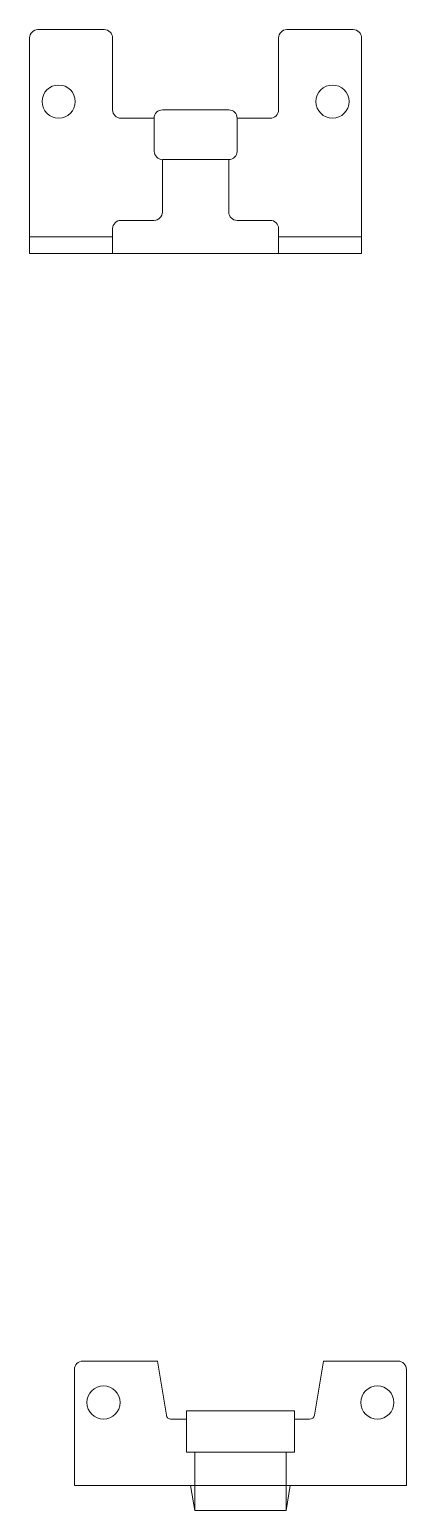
# Model space of a CAD drawing. Header units: centimetres. Extents: x -8375 to 22984, y -11838 to -1775.
# Drawn here: x 12280 to 12325.4, y -4824 to -4645.4 of the extents above; entities that cross this region are included whole.
import ezdxf

# ---------------------------------------------------------------- set-up
doc = ezdxf.new("R2010")
doc.units = ezdxf.units.CM
doc.layers.add('A-SECT-MCUT1', color=7, linetype='Continuous', lineweight=13)

msp = doc.modelspace()

# ---------------------------------------------------------------- linework, layer by layer
at = {"layer": 'A-SECT-MCUT1'}
for p, q in [((12280.99, -4645.41), (12288.99, -4645.41)), ((12310.99, -4645.41), (12318.99, -4645.41)), ((12279.99, -4670.41), (12279.99, -4646.41)), ((12289.99, -4646.41), (12289.99, -4655.09)), ((12309.99, -4646.41), (12309.99, -4655.09)), ((12319.99, -4670.41), (12319.99, -4646.41)), ((12295.99, -4655.09), (12303.99, -4655.09)), ((12295.99, -4655.09), (12295.99, -4655.09)), ((12294.99, -4656.09), (12290.99, -4656.09)), ((12294.99, -4656.09), (12294.99, -4660.09)), ((12304.99, -4656.09), (12304.99, -4660.09)), ((12304.99, -4656.09), (12308.99, -4656.09)), ((12295.99, -4667.41), (12295.99, -4661.09)), ((12295.99, -4661.09), (12303.99, -4661.09)), ((12303.99, -4667.41), (12303.99, -4661.09)), ((12289.99, -4672.41), (12289.99, -4669.41)), ((12290.99, -4668.41), (12294.99, -4668.41)), ((12308.99, -4668.41), (12304.99, -4668.41)), ((12309.99, -4669.41), (12309.99, -4672.41)), ((12279.99, -4670.41), (12289.99, -4670.41)), ((12279.99, -4670.41), (12279.99, -4672.41)), ((12309.99, -4670.41), (12319.99, -4670.41)), ((12319.99, -4670.41), (12319.99, -4672.41)), ((12319.99, -4672.41), (12279.99, -4672.41)), ((12286.39, -4805.97), (12295.39, -4805.97)), ((12296.47, -4812.48), (12295.39, -4805.97)), ((12314.3, -4812.48), (12315.39, -4805.97)), ((12324.39, -4805.97), (12315.39, -4805.97)), ((12285.39, -4820.97), (12285.39, -4806.97)), ((12325.39, -4820.97), (12325.39, -4806.97)), ((12311.89, -4811.97), (12298.89, -4811.97)), ((12298.89, -4811.97), (12298.89, -4816.97)), ((12298.89, -4811.97), (12298.89, -4812.97)), ((12311.89, -4811.97), (12311.89, -4816.97)), ((12311.89, -4811.97), (12311.89, -4812.97)), ((12298.89, -4812.97), (12297.05, -4812.97)), ((12311.89, -4812.97), (12313.72, -4812.97)), ((12298.89, -4816.97), (12311.89, -4816.97)), ((12299.89, -4823.97), (12299.89, -4816.97)), ((12299.89, -4820.97), (12299.89, -4816.97)), ((12310.89, -4823.97), (12310.89, -4816.97)), ((12285.39, -4820.97), (12325.39, -4820.97)), ((12285.39, -4820.97), (12299.39, -4820.97)), ((12299.89, -4823.97), (12299.39, -4820.97)), ((12310.89, -4823.97), (12311.39, -4820.97)), ((12325.39, -4820.97), (12311.39, -4820.97)), ((12299.89, -4823.97), (12310.89, -4823.97))]:
    msp.add_line(p, q, dxfattribs=at)
for centre in [(12283.49, -4654.09), (12316.49, -4654.09), (12288.89, -4810.97), (12321.89, -4810.97)]:
    msp.add_circle(centre, 2, dxfattribs=at)
for centre, radius, start, end in [((12280.99, -4646.41), 1, 90, 180), ((12288.99, -4646.41), 1, 0, 90), ((12310.99, -4646.41), 1, 90, 180), ((12318.99, -4646.41), 1, 0, 90), ((12290.99, -4655.09), 1, 180, 270), ((12295.99, -4656.09), 1, 90, 180), ((12303.99, -4656.09), 1, 0, 90), ((12308.99, -4655.09), 1, 270, 360), ((12296.1, -4659.98), 1.12, 185.655, 264.345), ((12303.99, -4660.09), 1, 270, 0), ((12294.99, -4667.41), 1, 270, 0), ((12304.99, -4667.41), 1, 180, 270), ((12290.99, -4669.41), 1, 90, 180), ((12308.99, -4669.41), 1, 0, 90), ((12286.39, -4806.97), 1, 90, 180), ((12324.39, -4806.97), 1, 0, 90), ((12297.01, -4812.44), 0.538, 184.5543, 274.908), ((12313.75, -4812.42), 0.558, 267.1267, 353.411)]:
    msp.add_arc(centre, radius, start, end, dxfattribs=at)

doc.saveas('drawing.dxf')
